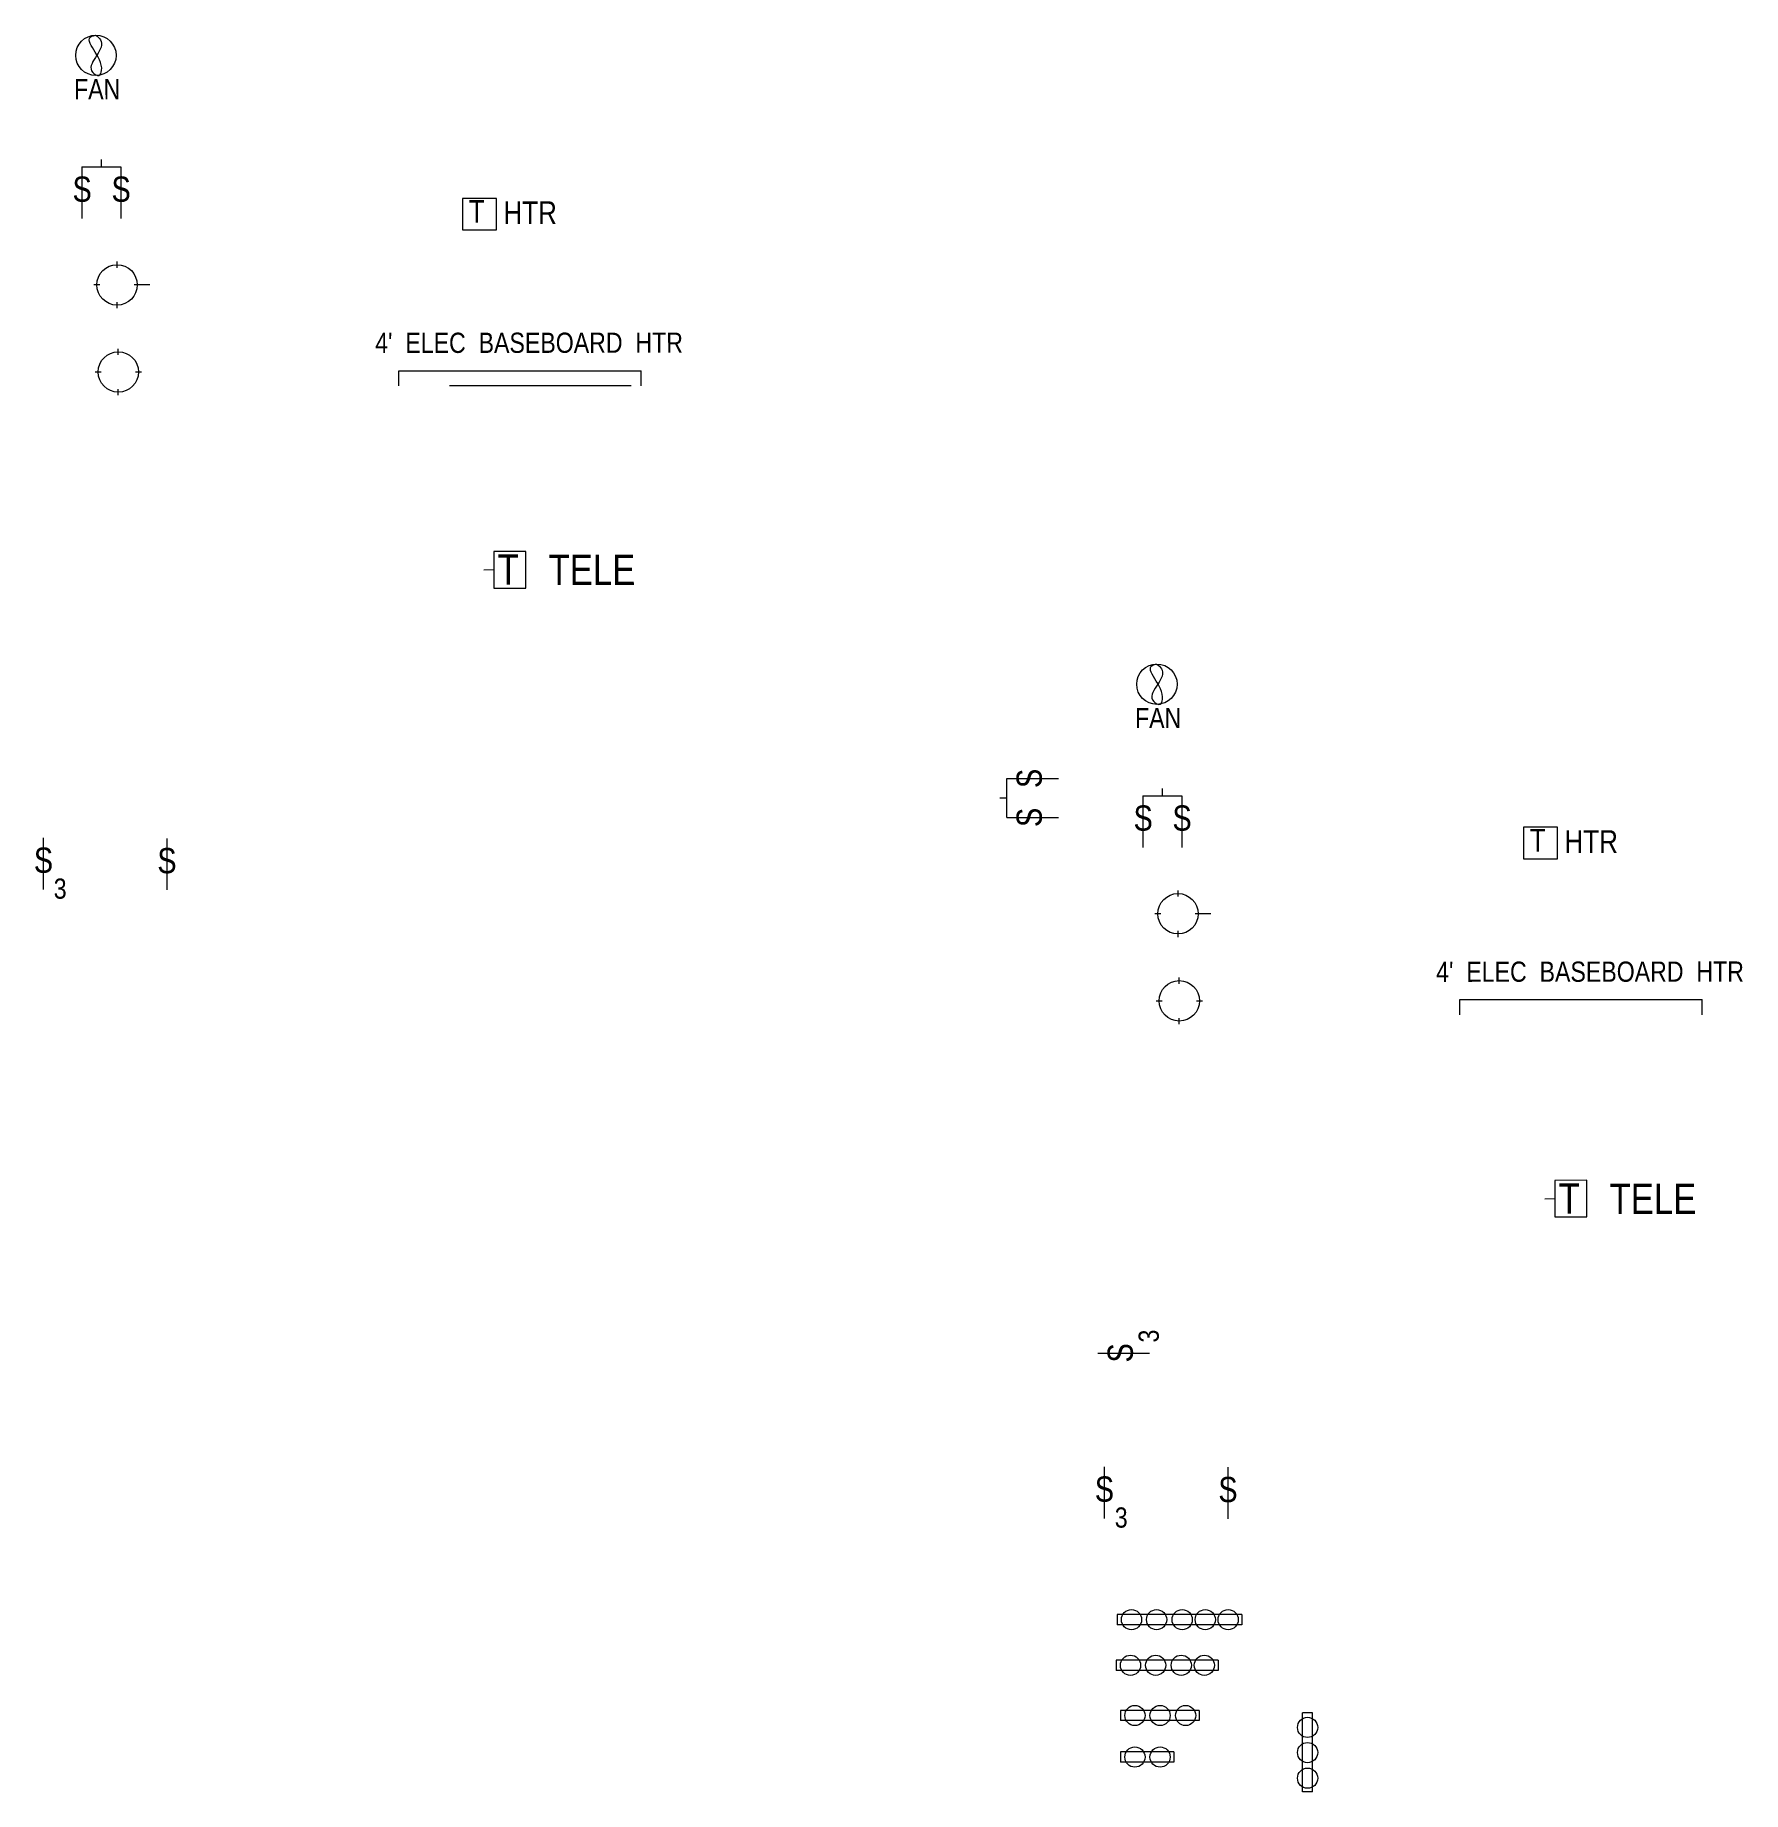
# Model space of a CAD drawing. Header units: inches. Extents: x -243 to 1653, y -808 to 1341.
# Drawn here: x 1314.9 to 1653.1, y 344.5 to 692.3 of the extents above; entities that cross this region are included whole.
import ezdxf

# ---------------------------------------------------------------- set-up
doc = ezdxf.new("R2010")
doc.units = ezdxf.units.IN
doc.header["$MEASUREMENT"] = 0
for name, color, linetype, lineweight in [('ELEC SYMBOLS', 7, 'Continuous', 20), ('HVAC', 1, 'Continuous', 20), ('WALL FRAMING', 7, 'Continuous', 30)]:
    doc.layers.add(name, color=color, linetype=linetype, lineweight=lineweight)
doc.layers.add('TEXT80', color=15, linetype='Continuous')
doc.styles.add('ARCHENT', font='technical.ttf', dxfattribs={"height": 6})

msp = doc.modelspace()

# ---------------------------------------------------------------- texts
at = {"layer": 'TEXT80', "attachment_point": 5, "rotation": 0.0328, "style": 'ARCHENT'}
for s, insert, char_height, width in [('{\\C7;FAN}', (1327.16, 681.58), 4, 360.0625), ('{\\C7;T}', (1402.35, 657.37), 4.5, 270.0469), ('{\\C7;HTR}', (1412.92, 657.12), 4.5, 270.0469), ('{\\C7;T}', (1408.59, 586.46), 6, 360.0625), ('{\\C7;TELE}', (1425.15, 586.41), 6, 360.0625), ('{\\C7;FAN}', (1537.29, 557.07), 4, 360.0625), ('{\\C7;T}', (1612.48, 532.86), 4.5, 270.0469), ('{\\C7;HTR}', (1623.06, 532.62), 4.5, 270.0469), ('{\\C7;T}', (1618.72, 461.95), 6, 360.0625), ('{\\C7;TELE}', (1635.29, 461.9), 6, 360.0625)]:
    msp.add_mtext(s, dxfattribs=dict(at, insert=insert, char_height=char_height, width=width))
at = {"layer": 'TEXT80', "color": 6, "width": 360.0625, "attachment_point": 5, "style": 'ARCHENT'}
for s, insert, char_height, rotation in [('{\\C7; }S', (1323.39, 661.75), 5, 0.0328), ('{\\C7; }S', (1331.11, 661.75), 5, 0.0328), ('{\\C7; }S', (1511.79, 544.33), 5, 90.0328), ('{\\C7; }S', (1533.53, 537.24), 5, 0.0328), ('{\\C7; }S', (1541.24, 537.24), 5, 0.0328), ('{\\C7; }S', (1511.79, 536.61), 5, 90.0328), ('{\\C7; }S', (1315.73, 528.9), 5, 0.0328), ('{\\C7; }S', (1340.19, 528.81), 5, 0.0328), ('3', (1319.84, 523.27), 4, 0.0328), ('3', (1535.45, 434.71), 4, 90.0328), ('{\\C7; }S', (1529.82, 430.59), 5, 90.0328), ('{\\C7; }S', (1525.86, 404.39), 5, 0.0328), ('{\\C7; }S', (1550.33, 404.3), 5, 0.0328), ('3', (1529.98, 398.76), 4, 0.0328)]:
    msp.add_mtext(s, dxfattribs=dict(at, insert=insert, char_height=char_height, rotation=rotation))
at = {"layer": 'TEXT80', "color": 1, "char_height": 4, "width": 360.0625, "attachment_point": 5, "rotation": 0.0328, "style": 'ARCHENT'}
for insert in [(1412.7, 631.34), (1622.83, 506.83)]:
    msp.add_mtext("{\\C7;4'  ELEC  BASEBOARD  HTR}", dxfattribs=dict(at, insert=insert))

# ---------------------------------------------------------------- linework, layer by layer
at = {"layer": 'ELEC SYMBOLS', "color": 6, "linetype": 'Continuous', "lineweight": 20, "ltscale": 150}
for p, q in [((1324.14, 666.19), (1324.14, 655.98)), ((1331.85, 666.19), (1331.85, 655.98)), ((1331.85, 666.19), (1331.85, 655.98)), ((1331.35, 628.99), (1331.35, 630.19)), ((1326.75, 625.59), (1327.95, 625.59)), ((1334.75, 625.59), (1335.95, 625.59)), ((1331.35, 620.99), (1331.35, 622.19)), ((1507.34, 545.07), (1517.55, 545.07)), ((1507.34, 545.07), (1517.55, 545.07)), ((1534.27, 541.68), (1534.27, 531.47)), ((1541.99, 541.68), (1541.99, 531.47)), ((1541.99, 541.68), (1541.99, 531.47)), ((1507.34, 537.36), (1517.55, 537.36)), ((1316.47, 533.34), (1316.47, 523.13)), ((1340.94, 533.25), (1340.94, 523.04)), ((1541.48, 504.48), (1541.48, 505.68)), ((1536.89, 501.08), (1538.08, 501.08)), ((1544.89, 501.08), (1546.08, 501.08)), ((1541.48, 496.48), (1541.48, 497.68)), ((1525.38, 431.34), (1535.59, 431.34)), ((1526.61, 408.83), (1526.61, 398.62)), ((1551.07, 408.74), (1551.07, 398.53)), ((1553.87, 379.57), (1529.15, 379.57)), ((1529.15, 379.57), (1529.15, 377.57)), ((1553.87, 379.57), (1553.87, 377.57)), ((1553.87, 377.57), (1529.15, 377.57)), ((1549.15, 370.53), (1528.96, 370.53)), ((1528.96, 370.53), (1528.96, 368.53)), ((1549.15, 370.53), (1549.15, 368.53)), ((1549.15, 368.53), (1528.96, 368.53)), ((1545.45, 360.59), (1529.84, 360.59)), ((1529.84, 360.59), (1529.84, 358.59)), ((1545.45, 358.59), (1529.84, 358.59)), ((1545.45, 360.59), (1545.45, 358.59)), ((1565.89, 344.47), (1565.89, 360.09)), ((1567.89, 360.09), (1565.89, 360.09)), ((1567.89, 344.47), (1567.89, 360.09)), ((1540.41, 352.38), (1529.84, 352.37)), ((1529.84, 352.37), (1529.84, 350.37)), ((1540.38, 352.37), (1540.38, 350.37)), ((1540.38, 350.37), (1529.84, 350.37)), ((1567.89, 344.47), (1565.89, 344.47))]:
    msp.add_line(p, q, dxfattribs=at)
at = {"layer": 'ELEC SYMBOLS', "color": 6, "linetype": 'Continuous', "lineweight": 9, "ltscale": 150}
for p, q in [((1331.1, 646.23), (1331.1, 647.43)), ((1327.7, 642.83), (1326.5, 642.83)), ((1337.58, 642.83), (1334.5, 642.83)), ((1331.1, 638.23), (1331.1, 639.43)), ((1541.23, 521.72), (1541.23, 522.92)), ((1537.83, 518.32), (1536.64, 518.32)), ((1547.71, 518.32), (1544.64, 518.32)), ((1541.23, 513.72), (1541.23, 514.92))]:
    msp.add_line(p, q, dxfattribs=at)
at = {"layer": 'ELEC SYMBOLS', "color": 6, "lineweight": 20, "ltscale": 15}
for centre in [(1326.91, 688.27), (1331.1, 642.83), (1331.35, 625.59), (1537.05, 563.77), (1541.23, 518.32), (1541.48, 501.08)]:
    msp.add_circle(centre, 4, dxfattribs=at)
at = {"layer": 'ELEC SYMBOLS', "color": 6, "linetype": 'Continuous', "lineweight": 20, "ltscale": 150}
for centre in [(1532.01, 378.57), (1536.99, 378.57), (1542.06, 378.57), (1546.63, 378.57), (1551.16, 378.57), (1531.82, 369.53), (1536.8, 369.53), (1541.87, 369.53), (1546.44, 369.53), (1532.69, 359.59), (1537.67, 359.59), (1542.74, 359.59), (1566.89, 357.23), (1532.69, 351.37), (1537.67, 351.37), (1566.89, 352.25), (1566.89, 347.18)]:
    msp.add_circle(centre, 2, dxfattribs=at)
for points in [[(1326.83, 692.27), (1326.07, 692.04), (1328.04, 685.26), (1327.56, 684.31), (1326.28, 684.86), (1327.97, 691.03), (1327.16, 692.04), (1326.83, 692.27)], [(1536.96, 567.76), (1536.21, 567.53), (1538.17, 560.75), (1537.7, 559.81), (1536.41, 560.35), (1538.11, 566.52), (1537.29, 567.53), (1536.96, 567.76)]]:
    msp.add_spline(points, degree=3, dxfattribs=at)
at = {"layer": 'HVAC', "lineweight": 20, "ltscale": 15}
for p, q in [((1399.5, 659.95), (1399.5, 653.7)), ((1406.24, 659.95), (1399.5, 659.95)), ((1406.24, 653.7), (1406.24, 659.95)), ((1399.5, 653.7), (1406.24, 653.7)), ((1386.89, 622.84), (1386.89, 625.84)), ((1386.91, 625.83), (1434.89, 625.84)), ((1434.89, 622.84), (1434.89, 625.84)), ((1609.63, 535.44), (1609.63, 529.19)), ((1616.37, 535.44), (1609.63, 535.44)), ((1616.37, 529.19), (1616.37, 535.44)), ((1609.63, 529.19), (1616.37, 529.19)), ((1597.03, 498.33), (1597.03, 501.33)), ((1597.04, 501.32), (1645.03, 501.33)), ((1645.03, 498.33), (1645.03, 501.33))]:
    msp.add_line(p, q, dxfattribs=at)
at = {"layer": 'WALL FRAMING', "color": 6, "linetype": 'Continuous', "lineweight": 9, "ltscale": 150}
for p, q in [((1324.14, 666.19), (1331.85, 666.19)), ((1328, 666.19), (1328, 667.62)), ((1507.34, 537.36), (1507.34, 545.07)), ((1538.13, 541.68), (1538.13, 543.11)), ((1507.34, 541.21), (1505.91, 541.21)), ((1534.27, 541.68), (1541.99, 541.68))]:
    msp.add_line(p, q, dxfattribs=at)
at = {"layer": 'WALL FRAMING', "lineweight": 9, "ltscale": 15}
msp.add_line((1432.93, 622.87), (1396.93, 622.87), dxfattribs=at)
at = {"layer": 'WALL FRAMING', "color": 7, "linetype": 'Continuous', "lineweight": 9, "ltscale": 150}
for p, q in [((1412.05, 590.06), (1405.73, 590.02)), ((1405.73, 590.02), (1405.73, 582.79)), ((1412.05, 582.79), (1412.05, 590.06)), ((1405.73, 586.41), (1403.72, 586.34)), ((1405.73, 582.79), (1412.05, 582.79)), ((1622.18, 465.55), (1615.87, 465.51)), ((1615.87, 465.51), (1615.87, 458.29)), ((1622.18, 458.29), (1622.18, 465.55)), ((1615.87, 461.9), (1613.85, 461.83)), ((1615.87, 458.29), (1622.18, 458.29))]:
    msp.add_line(p, q, dxfattribs=at)

msp.set_redraw_order([(e.dxf.handle, doc.entitydb.next_handle()) for e in msp.query("TEXT MTEXT ATTDEF DIMENSION ARC_DIMENSION")])  # texts and dimensions are drawn at this point

doc.saveas('drawing.dxf')
